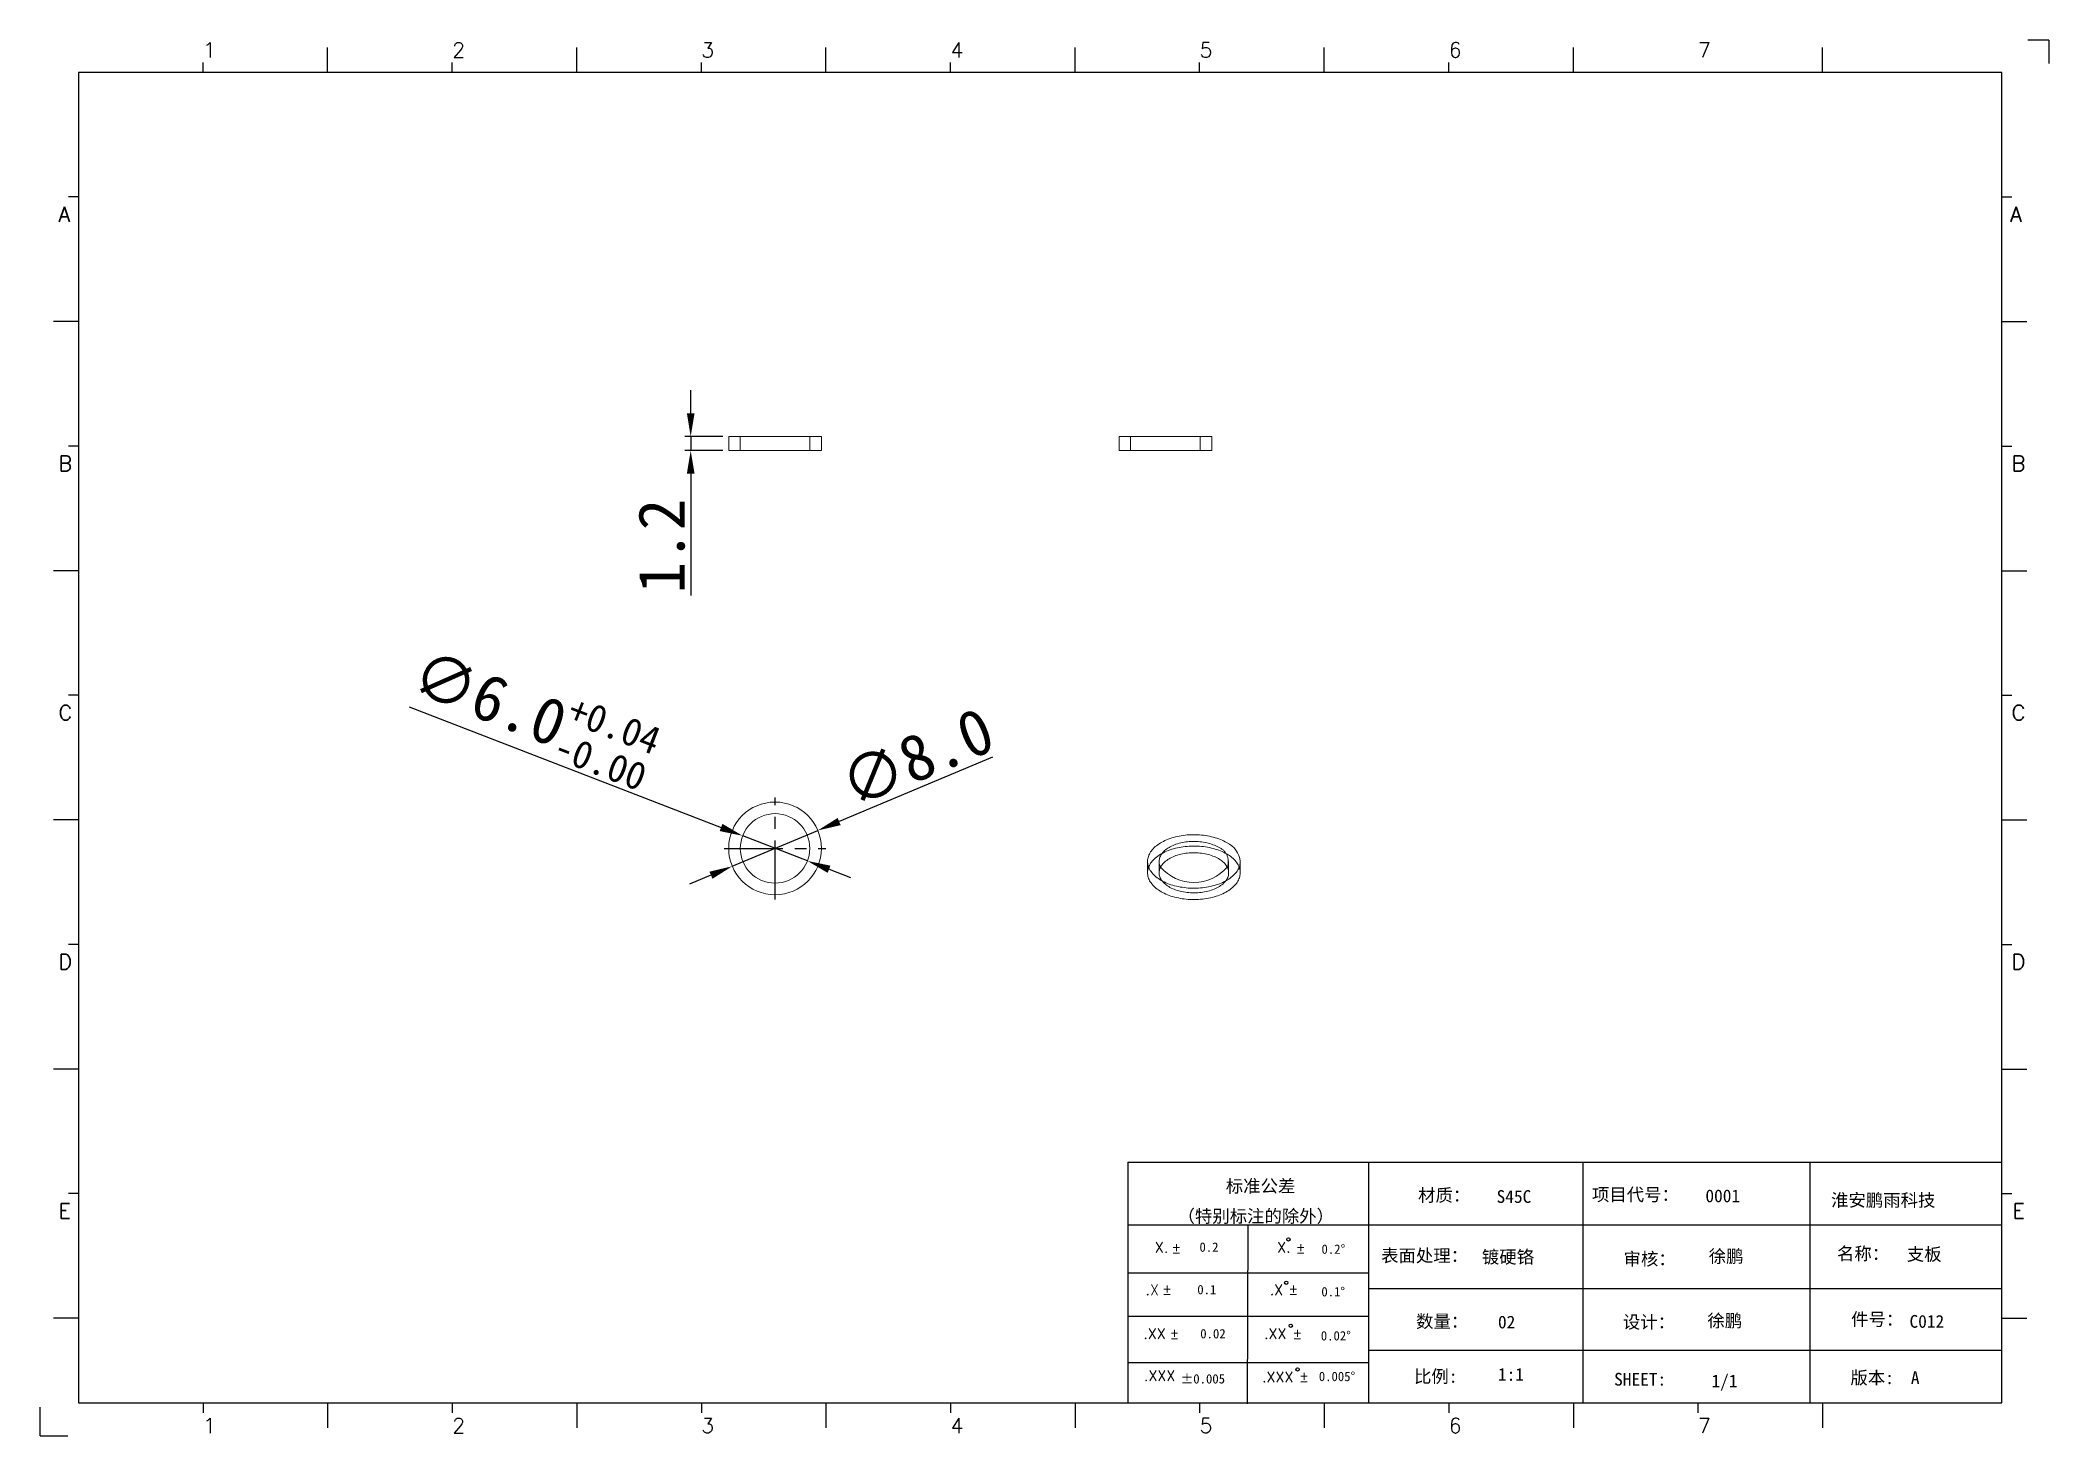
# Model space of a CAD drawing. Extents: x 83 to 30050, y -7164 to 695.
# Drawn here: x 9624.7 to 9798.1, y -1679.7 to -1559.2 of the extents above; entities that cross this region are included whole.
import ezdxf
from ezdxf.enums import TextEntityAlignment as Align

# ---------------------------------------------------------------- set-up
doc = ezdxf.new("R2010")
doc.units = 0
doc.header["$LTSCALE"] = 8
doc.header["$MEASUREMENT"] = 0
doc.header["$PDSIZE"] = 5
doc.linetypes.add('CENTER', pattern=[2, 1.25, -0.25, 0.25, -0.25])
doc.linetypes.add('HIDDEN', pattern=[1.905, 1.27, -0.635])
doc.layers.get('0').update_dxf_attribs({"linetype": 'CONTINUOUS'})
doc.layers.get('Defpoints').update_dxf_attribs({"linetype": 'CONTINUOUS'})
doc.layers.add('41', color=3, linetype='CONTINUOUS')
doc.layers.add('dim', color=82, linetype='CONTINUOUS', lineweight=9)
doc.styles.add('SIMPLEX', font='SIMPLEX')
doc.styles.get("Standard").update_dxf_attribs({"font": '', "height": 4})
doc.styles.get('Standard').set_extended_font_data('SimSun')
doc.dimstyles.new('ISO-25', dxfattribs={"dimtxt": 6, "dimasz": 2.5, "dimexe": 1.25, "dimexo": 0.625, "dimtad": 1, "dimdec": 1, "dimzin": 1, "dimdsep": 46, "dimtxsty": 'Standard', "dimcen": 2.5, "dimadec": 0, "dimazin": 0, "dimtm": 1e-09, "dimtfac": 1, "dimtdec": 1, "dimtmove": 0, "dimatfit": 3, "dimfxl": 1, "dimtolj": 1, "dimtzin": 0, "dimarcsym": 0})

msp = doc.modelspace()

# ---------------------------------------------------------------- blocks, each defined once
blk = doc.blocks.new('A$C0BB32EA6')
at = {"layer": '41'}
for p, q in [((90.21, 427.84), (90.21, 435.66)), ((168.4, 427.84), (168.4, 435.66)), ((168.4, 427.84), (168.4, 435.66)), ((168.4, 427.84), (168.4, 435.66)), ((246.58, 427.84), (246.58, 435.66)), ((246.58, 427.84), (246.58, 435.66)), ((324.77, 427.84), (324.77, 435.66)), ((402.96, 427.84), (402.96, 435.66)), ((481.15, 427.84), (481.15, 435.66)), ((559.34, 427.84), (559.34, 435.66)), ((51.11, 427.84), (51.11, 430.97)), ((129.3, 427.84), (129.3, 430.97)), ((129.3, 427.84), (129.3, 430.97)), ((129.3, 427.84), (129.3, 430.97)), ((207.49, 427.84), (207.49, 430.97)), ((207.49, 427.84), (207.49, 430.97)), ((285.68, 427.84), (285.68, 430.97)), ((363.87, 427.84), (363.87, 430.97)), ((442.06, 427.84), (442.06, 430.97)), ((615.63, 427.84), (12.02, 427.84)), ((12.02, 427.84), (12.02, 10.32)), ((615.63, 10.32), (615.63, 427.84)), ((12.02, 388.75), (8.89, 388.75)), ((615.63, 388.75), (618.76, 388.75)), ((12.02, 349.66), (4.2, 349.66)), ((615.63, 349.66), (623.45, 349.66)), ((12.02, 310.56), (8.89, 310.56)), ((615.63, 310.56), (618.76, 310.56)), ((12.02, 271.47), (4.2, 271.47)), ((615.63, 271.47), (623.45, 271.47)), ((12.02, 232.37), (8.89, 232.37)), ((615.63, 232.37), (618.76, 232.37)), ((12.02, 193.28), (4.2, 193.28)), ((615.63, 193.28), (623.45, 193.28)), ((12.02, 154.18), (8.89, 154.18)), ((615.63, 154.18), (618.76, 154.18)), ((12.02, 115.09), (4.2, 115.09)), ((615.63, 115.09), (623.45, 115.09)), ((341.34, 85.85), (615.63, 85.85)), ((341.34, 85.85), (341.34, 10.32)), ((416.87, 85.85), (416.87, 10.32)), ((484.16, 85.85), (484.16, 10.32)), ((555.4, 85.7), (555.4, 10.17)), ((12.02, 76), (8.89, 76)), ((615.63, 76), (618.76, 76)), ((615.63, 66.14), (341.34, 66.14)), ((378.86, 10.02), (379.1, 65.84)), ((341.34, 51.12), (416.87, 51.12)), ((615.63, 46.17), (416.87, 46.17)), ((12.02, 36.9), (4.2, 36.9)), ((341.34, 37.5), (401.12, 37.5)), ((341.34, 37.5), (416.87, 37.5)), ((615.63, 36.9), (623.45, 36.9)), ((615.63, 26.74), (416.87, 26.74)), ((341.34, 23.05), (401.87, 23.05)), ((341.34, 23.05), (401.87, 23.05)), ((341.34, 23.05), (401.87, 23.05)), ((341.34, 23.05), (401.87, 23.05)), ((341.34, 23.05), (401.87, 23.05)), ((341.34, 23.05), (416.87, 23.05)), ((12.02, 10.32), (615.63, 10.32)), ((51.11, 10.32), (51.11, 7.19)), ((90.21, 10.32), (90.21, 2.5)), ((129.3, 10.32), (129.3, 7.19)), ((168.4, 10.32), (168.4, 2.5)), ((207.49, 10.32), (207.49, 7.19)), ((246.58, 10.32), (246.58, 2.5)), ((285.68, 10.32), (285.68, 7.19)), ((324.77, 10.32), (324.77, 2.5)), ((326.34, 10.32), (401.87, 10.32)), ((363.87, 10.32), (363.87, 7.19)), ((402.96, 10.32), (402.96, 2.5)), ((442.06, 10.32), (442.06, 7.19)), ((481.15, 10.32), (481.15, 2.5)), ((520.24, 10.32), (520.24, 7.19)), ((559.34, 10.32), (559.34, 2.5))]:
    blk.add_line(p, q, dxfattribs=at)
at = {"layer": '41', "linetype": 'Continuous'}
for p, q in [((630.37, 437.94), (623.79, 437.94)), ((630.37, 437.94), (630.37, 430.59)), ((0, 0), (0, 8.98)), ((0, 0), (8.64, 0))]:
    blk.add_line(p, q, dxfattribs=at)
at = {"layer": '41'}
for centre in [(391.73, 61.61), (391.07, 48.04), (392.49, 34.54), (394.6, 20.83)]:
    blk.add_circle(centre, 0.516, dxfattribs=at)
at = {"layer": '41', "style": 'SIMPLEX'}
for s, height, p in [('1', 4.69, (51.11, 432.54)), ('2', 4.69, (129.3, 432.54)), ('3', 4.69, (207.49, 432.54)), ('4', 4.69, (285.68, 432.54)), ('5', 4.69, (363.87, 432.54)), ('6', 4.69, (442.06, 432.54)), ('7', 4.69, (520.24, 432.54)), ('A', 4.75, (5.76, 380.93)), ('A', 4.75, (618.27, 380.93)), ('B', 4.75, (5.76, 302.74)), ('B', 4.75, (618.72, 302.74)), ('C', 4.75, (5.76, 224.55)), ('C', 4.75, (618.72, 224.55)), ('D', 4.75, (5.76, 146.37)), ('D', 4.75, (618.72, 146.37)), ('E', 4.75, (5.76, 68.18)), ('E', 4.75, (618.95, 68.18)), ('X.', 3.284, (349.84, 57.49)), ('%%p', 3.284, (355.04, 57.36)), ('X.', 3.284, (388.21, 57.49)), ('%%p', 3.284, (394.07, 57.36)), ('.X', 3.284, (346.89, 44.16)), ('%%p', 3.284, (352.09, 44.33)), ('.X', 3.284, (385.9, 44.16)), ('%%p', 3.284, (391.76, 44.33)), ('.XX', 3.284, (346.2, 30.42)), ('%%p', 3.284, (354.44, 30.46)), ('.XX', 3.284, (384.11, 30.42)), ('%%p', 3.284, (393.01, 30.46)), ('.XXX', 3.284, (383.48, 16.83)), ('%%p', 3.284, (395.11, 16.95)), ('1', 4.69, (51.11, 0.87)), ('2', 4.69, (129.3, 0.87)), ('3', 4.69, (207.49, 0.87)), ('4', 4.69, (285.68, 0.87)), ('5', 4.69, (363.87, 0.87)), ('6', 4.69, (442.06, 0.87)), ('7', 4.69, (520.24, 0.87))]:
    blk.add_text(s, height=height, dxfattribs=at).set_placement(p)
at = {"layer": '41', "linetype": 'Continuous'}
for s, p in [('标准公差', (372.08, 76.36)), ('材质：', (432.42, 73.5)), ('项目代号：', (486.99, 73.71)), ('淮安鹏雨科技', (562.04, 71.96)), ('（特别标注的除外）', (356.94, 66.94)), ('表面处理：', (420.83, 54.55)), ('审核：', (496.9, 53.5)), ('名称：', (563.9, 55.18)), ('数量：', (431.79, 33.91)), ('设计：', (496.69, 33.7)), ('件号：', (568.32, 34.55)), ('比例:', (431.16, 16.65)), ('SHEET:', (493.95, 15.75)), ('1/1', (524.5, 15.18)), ('版本:', (568.11, 16.23))]:
    blk.add_text(s, height=4, dxfattribs=at).set_placement(p)
at = {"layer": '41'}
for s, p in [('0.2', (363.82, 57.75)), ('0.2%%D', (402.12, 57.11)), ('0.1', (363.14, 44.41)), ('0.1%%D', (402.07, 43.76)), ('0.02', (364.07, 30.58)), ('0.02%%D', (401.9, 29.93)), ('0.005%%D', (401.27, 17.16))]:
    blk.add_text(s, height=2.929, dxfattribs=at).set_placement(p)
at = {"layer": '41', "style": 'SIMPLEX'}
blk.add_text('.XXX', height=3.284, dxfattribs=at).set_placement((351.31, 18.87), align=Align.MIDDLE_CENTER)
at = {"layer": '41'}
blk.add_text('%%P0.005', height=2.929, dxfattribs=at).set_placement((364.87, 17.89), align=Align.MIDDLE_CENTER)
at = {"layer": '41', "linetype": 'Continuous'}
for tag, p in [('材质', (457.07, 73.08)), ('代号', (522.6, 73.29)), ('表面处理', (452.44, 54.13)), ('审核', (523.65, 54.34)), ('名称', (585.81, 54.97)), ('数量', (457.5, 33.7)), ('设计', (523.23, 34.13)), ('件号', (586.65, 33.91)), ('比例', (457.5, 17.28)), ('版本', (587.08, 16.23))]:
    blk.add_attdef(tag, p, '', height=4, dxfattribs=at)
blk = doc.blocks.new('*D430')
at = {"layer": 'Defpoints', "color": 0}
for p in [(9684.13, -1593.44), (9680.85, -1594.64), (9684.13, -1594.64)]:
    blk.add_point(p, dxfattribs=at)
at = {"layer": 'dim', "color": 0, "lineweight": -2}
for p, q in [((9680.85, -1591.44), (9680.85, -1589.44)), ((9683.63, -1593.44), (9680.35, -1593.44)), ((9680.85, -1593.44), (9680.85, -1594.64)), ((9683.63, -1594.64), (9680.35, -1594.64)), ((9680.85, -1596.64), (9680.85, -1607.17))]:
    blk.add_line(p, q, dxfattribs=at)
at = {"layer": 'dim', "color": 0}
for points in [[(9680.52, -1591.44), (9681.18, -1591.44), (9680.85, -1593.44)], [(9680.52, -1596.64), (9681.18, -1596.64), (9680.85, -1594.64)]]:
    blk.add_solid(points, dxfattribs=at)
at = {"layer": 'dim', "color": 0, "insert": (9678.35, -1602.9), "char_height": 4, "attachment_point": 5, "rotation": 90}
blk.add_mtext('\\A1;1.2', dxfattribs=at)
blk = doc.blocks.new('*D431')
at = {"layer": 'Defpoints', "color": 0}
for p in [(9691.82, -1627.46), (9684.44, -1630.55)]:
    blk.add_point(p, dxfattribs=at)
at = {"layer": 'dim', "color": 0, "lineweight": -2}
for p, q in [((9706.91, -1621.14), (9693.67, -1626.69)), ((9684.44, -1630.55), (9691.82, -1627.46)), ((9682.6, -1631.33), (9680.75, -1632.1))]:
    blk.add_line(p, q, dxfattribs=at)
at = {"layer": 'dim', "color": 0}
for points in [[(9693.54, -1626.38), (9693.8, -1627), (9691.82, -1627.46)], [(9682.47, -1631.02), (9682.73, -1631.63), (9684.44, -1630.55)]]:
    blk.add_solid(points, dxfattribs=at)
at = {"layer": 'dim', "color": 0, "insert": (9700.39, -1621.16), "char_height": 4, "attachment_point": 5, "rotation": 22.736}
blk.add_mtext('\\A1;∅8.0', dxfattribs=at)
blk = doc.blocks.new('*D432')
at = {"layer": 'Defpoints', "color": 0}
for p in [(9685.34, -1627.92), (9690.93, -1630.09)]:
    blk.add_point(p, dxfattribs=at)
at = {"layer": 'dim', "color": 0, "lineweight": -2}
for p, q in [((9656.54, -1616.78), (9683.47, -1627.2)), ((9690.93, -1630.09), (9685.34, -1627.92)), ((9692.8, -1630.81), (9694.66, -1631.53))]:
    blk.add_line(p, q, dxfattribs=at)
at = {"layer": 'dim', "color": 0}
for points in [[(9683.59, -1626.89), (9683.35, -1627.51), (9685.34, -1627.92)], [(9692.92, -1630.5), (9692.68, -1631.12), (9690.93, -1630.09)]]:
    blk.add_solid(points, dxfattribs=at)
at = {"layer": 'dim', "color": 0, "insert": (9667.31, -1617.48), "char_height": 4, "attachment_point": 5, "rotation": 338.8491}
blk.add_mtext('\\A1;∅6.0{\\H2.400000;\\S+0.04^ -0.00;}', dxfattribs=at)

# ---------------------------------------------------------------- dimensions: what is measured, and where the dimension line sits
at = {"layer": 'dim'}
dim = msp.add_linear_dim(base=(9680.85, -1594.636), p1=(9684.133, -1593.436), p2=(9684.133, -1594.636), angle=90, dimstyle='ISO-25', override={"dimtxt": 2.5, "dimasz": 2, "dimexe": 0.49975, "dimexo": 0.49975, "dimgap": 0.49975}, dxfattribs=at)
dim.commit()
dim.dimension.update_dxf_attribs({"geometry": '*D430', "text_midpoint": (9678.35, -1602.902)})
for p1, p2, override, picture, middle in [((9690.931, -1630.09), (9685.335, -1627.925), {"dimtxt": 2.5, "dimasz": 2, "dimexe": 0.49975, "dimexo": 0.49975, "dimgap": 0.49975, "dimtol": 1, "dimlim": 0, "dimtp": 0.04, "dimtm": 0, "dimtfac": 0.6, "dimtdec": 2, "dimtolj": 1}, '*D432', (9666.142, -1620.499)), ((9684.444, -1630.553), (9691.822, -1627.461), {"dimtxt": 2.5, "dimasz": 2, "dimexe": 0.49975, "dimexo": 0.49975, "dimgap": 0.49975}, '*D431', (9701.355, -1623.467))]:
    dim = msp.add_diameter_dim_2p(p1=p1, p2=p2, dimstyle='ISO-25', override=override, dxfattribs=at)
    dim.commit()
    dim.dimension.update_dxf_attribs({"geometry": picture, "text_midpoint": middle, "dimtype": 163})

# ---------------------------------------------------------------- linework, layer by layer
at = {"color": 7, "linetype": 'Continuous', "lineweight": 15}
for p, q in [((9684.133, -1593.436), (9684.133, -1594.636)), ((9692.133, -1593.436), (9684.133, -1593.436)), ((9692.133, -1594.636), (9692.133, -1593.436)), ((9717.844, -1593.436), (9717.844, -1594.636)), ((9721.844, -1593.436), (9717.844, -1593.436)), ((9725.844, -1593.436), (9721.844, -1593.436)), ((9725.844, -1594.636), (9725.844, -1593.436)), ((9692.133, -1594.636), (9684.133, -1594.636)), ((9721.844, -1594.636), (9717.844, -1594.636)), ((9725.844, -1594.636), (9721.844, -1594.636)), ((9720.308, -1630.136), (9720.308, -1631.115)), ((9728.308, -1631.115), (9728.308, -1630.136))]:
    msp.add_line(p, q, dxfattribs=at)
at = {"color": 7, "linetype": 'HIDDEN', "lineweight": 0}
for p, q in [((9685.133, -1593.436), (9685.133, -1594.636)), ((9691.133, -1594.636), (9691.133, -1593.436)), ((9718.844, -1593.436), (9718.844, -1594.636)), ((9724.844, -1594.636), (9724.844, -1593.436)), ((9721.308, -1630.136), (9721.308, -1631.115)), ((9727.308, -1631.115), (9727.308, -1630.136))]:
    msp.add_line(p, q, dxfattribs=at)
at = {"color": 1, "linetype": 'CENTER', "ltscale": 0.508}
for p, q in [((9688.133, -1633.407), (9688.133, -1624.607)), ((9683.733, -1629.007), (9692.533, -1629.007))]:
    msp.add_line(p, q, dxfattribs=at)
at = {"color": 7, "linetype": 'Continuous', "lineweight": 15, "flags": 128}
for points in [[(9727.136, -1628.503), (9727.008, -1628.432), (9726.875, -1628.365), (9726.737, -1628.301), (9726.594, -1628.241), (9726.447, -1628.184), (9726.295, -1628.132), (9726.139, -1628.083), (9725.98, -1628.038), (9725.818, -1627.997), (9725.653, -1627.961), (9725.485, -1627.929), (9725.315, -1627.901), (9725.142, -1627.877), (9724.968, -1627.858), (9724.793, -1627.843), (9724.617, -1627.833), (9724.44, -1627.828), (9724.264, -1627.827), (9724.087, -1627.83), (9723.91, -1627.838), (9723.735, -1627.85), (9723.56, -1627.867), (9723.387, -1627.888), (9723.216, -1627.914), (9723.046, -1627.944), (9722.88, -1627.979), (9722.716, -1628.017), (9722.555, -1628.06), (9722.398, -1628.107), (9722.244, -1628.157), (9722.095, -1628.212), (9721.949, -1628.27), (9721.809, -1628.332), (9721.673, -1628.398), (9721.543, -1628.467), (9721.417, -1628.539), (9721.298, -1628.615), (9721.184, -1628.693), (9721.077, -1628.774), (9720.976, -1628.858), (9720.881, -1628.944), (9720.793, -1629.033), (9720.712, -1629.124), (9720.638, -1629.217), (9720.571, -1629.311), (9720.512, -1629.407), (9720.46, -1629.505), (9720.415, -1629.604), (9720.378, -1629.704), (9720.349, -1629.805), (9720.328, -1629.906), (9720.314, -1630.008), (9720.308, -1630.11), (9720.308, -1630.136)], [(9727.136, -1629.483), (9727.008, -1629.412), (9726.875, -1629.345), (9726.737, -1629.281), (9726.594, -1629.221), (9726.447, -1629.164), (9726.295, -1629.111), (9726.139, -1629.063), (9725.98, -1629.018), (9725.818, -1628.977), (9725.653, -1628.941), (9725.485, -1628.908), (9725.315, -1628.881), (9725.142, -1628.857), (9724.968, -1628.838), (9724.793, -1628.823), (9724.617, -1628.813), (9724.44, -1628.808), (9724.264, -1628.806), (9724.087, -1628.81), (9723.91, -1628.818), (9723.735, -1628.83), (9723.56, -1628.847), (9723.387, -1628.868), (9723.216, -1628.894), (9723.046, -1628.924), (9722.88, -1628.958), (9722.716, -1628.997), (9722.555, -1629.04), (9722.398, -1629.086), (9722.244, -1629.137), (9722.095, -1629.192), (9721.949, -1629.25), (9721.809, -1629.312), (9721.673, -1629.378), (9721.543, -1629.447), (9721.417, -1629.519), (9721.298, -1629.594), (9721.184, -1629.673), (9721.077, -1629.754), (9720.976, -1629.838), (9720.881, -1629.924), (9720.793, -1630.013), (9720.712, -1630.104), (9720.638, -1630.196), (9720.571, -1630.291), (9720.512, -1630.387), (9720.46, -1630.485), (9720.415, -1630.584), (9720.378, -1630.684), (9720.349, -1630.784), (9720.328, -1630.886), (9720.314, -1630.988), (9720.308, -1631.09), (9720.31, -1631.192), (9720.32, -1631.294), (9720.337, -1631.396), (9720.363, -1631.497), (9720.396, -1631.597), (9720.437, -1631.697), (9720.485, -1631.795), (9720.541, -1631.892), (9720.604, -1631.987), (9720.674, -1632.081), (9720.752, -1632.173), (9720.836, -1632.263), (9720.928, -1632.35), (9721.026, -1632.435), (9721.13, -1632.518), (9721.24, -1632.598), (9721.357, -1632.674), (9721.479, -1632.748), (9721.607, -1632.819), (9721.74, -1632.886), (9721.879, -1632.95), (9722.022, -1633.01), (9722.169, -1633.067), (9722.321, -1633.119), (9722.476, -1633.168), (9722.635, -1633.213), (9722.797, -1633.254), (9722.963, -1633.29), (9723.131, -1633.322), (9723.301, -1633.35), (9723.473, -1633.374), (9723.647, -1633.393), (9723.822, -1633.407), (9723.998, -1633.418), (9724.175, -1633.423), (9724.352, -1633.424), (9724.529, -1633.421), (9724.705, -1633.413), (9724.881, -1633.401), (9725.056, -1633.384), (9725.229, -1633.363), (9725.4, -1633.337), (9725.569, -1633.307), (9725.736, -1633.272), (9725.9, -1633.234), (9726.06, -1633.191), (9726.218, -1633.144), (9726.371, -1633.094), (9726.521, -1633.039), (9726.666, -1632.981), (9726.807, -1632.918), (9726.942, -1632.853), (9727.073, -1632.784), (9727.198, -1632.712), (9727.318, -1632.636), (9727.431, -1632.558), (9727.539, -1632.477), (9727.64, -1632.393), (9727.734, -1632.307), (9727.822, -1632.218), (9727.903, -1632.127), (9727.977, -1632.034), (9728.044, -1631.94), (9728.104, -1631.844), (9728.156, -1631.746), (9728.2, -1631.647), (9728.237, -1631.547), (9728.266, -1631.446), (9728.288, -1631.345), (9728.302, -1631.243), (9728.308, -1631.141), (9728.306, -1631.039), (9728.296, -1630.937), (9728.278, -1630.835), (9728.253, -1630.734), (9728.22, -1630.634), (9728.179, -1630.534), (9728.131, -1630.436), (9728.075, -1630.339), (9728.012, -1630.244), (9727.941, -1630.15), (9727.864, -1630.058), (9727.779, -1629.968), (9727.688, -1629.881), (9727.59, -1629.796), (9727.486, -1629.713), (9727.375, -1629.633), (9727.259, -1629.556), (9727.136, -1629.483)], [(9726.429, -1629.891), (9726.318, -1629.83), (9726.202, -1629.772), (9726.08, -1629.718), (9725.954, -1629.668), (9725.824, -1629.621), (9725.69, -1629.578), (9725.552, -1629.54), (9725.411, -1629.505), (9725.268, -1629.475), (9725.121, -1629.448), (9724.973, -1629.427), (9724.822, -1629.409), (9724.671, -1629.396), (9724.518, -1629.388), (9724.365, -1629.384), (9724.212, -1629.384), (9724.059, -1629.39), (9723.907, -1629.399), (9723.755, -1629.413), (9723.606, -1629.432), (9723.458, -1629.455), (9723.312, -1629.482), (9723.169, -1629.513), (9723.028, -1629.549), (9722.891, -1629.589), (9722.758, -1629.632), (9722.629, -1629.68), (9722.504, -1629.731), (9722.384, -1629.786), (9722.269, -1629.845), (9722.16, -1629.907), (9722.055, -1629.971), (9721.957, -1630.039), (9721.865, -1630.11), (9721.779, -1630.183), (9721.7, -1630.259), (9721.628, -1630.337), (9721.562, -1630.417), (9721.504, -1630.499), (9721.453, -1630.582), (9721.41, -1630.667), (9721.374, -1630.753), (9721.346, -1630.84), (9721.325, -1630.928), (9721.313, -1631.016), (9721.308, -1631.104), (9721.311, -1631.193), (9721.321, -1631.281), (9721.34, -1631.369), (9721.366, -1631.456), (9721.4, -1631.542), (9721.442, -1631.627), (9721.491, -1631.711), (9721.547, -1631.793), (9721.611, -1631.874), (9721.681, -1631.952), (9721.759, -1632.029), (9721.843, -1632.103), (9721.934, -1632.174), (9722.03, -1632.243), (9722.133, -1632.308), (9722.241, -1632.371), (9722.355, -1632.43), (9722.474, -1632.486), (9722.597, -1632.538), (9722.726, -1632.587), (9722.858, -1632.632), (9722.994, -1632.672), (9723.133, -1632.709), (9723.276, -1632.742), (9723.421, -1632.77), (9723.568, -1632.794), (9723.718, -1632.813), (9723.869, -1632.829), (9724.021, -1632.839), (9724.174, -1632.846), (9724.327, -1632.847), (9724.48, -1632.844), (9724.633, -1632.837), (9724.785, -1632.825), (9724.935, -1632.809), (9725.084, -1632.788), (9725.231, -1632.763), (9725.376, -1632.734), (9725.517, -1632.7), (9725.656, -1632.663), (9725.791, -1632.621), (9725.922, -1632.575), (9726.049, -1632.526), (9726.172, -1632.472), (9726.289, -1632.416), (9726.402, -1632.356), (9726.509, -1632.292), (9726.61, -1632.226), (9726.705, -1632.156), (9726.794, -1632.084), (9726.877, -1632.01), (9726.952, -1631.933), (9727.021, -1631.854), (9727.083, -1631.773), (9727.138, -1631.69), (9727.185, -1631.606), (9727.224, -1631.521), (9727.256, -1631.434), (9727.281, -1631.347), (9727.297, -1631.259), (9727.306, -1631.171), (9727.307, -1631.082), (9727.3, -1630.994), (9727.286, -1630.906), (9727.263, -1630.818), (9727.233, -1630.732), (9727.195, -1630.646), (9727.15, -1630.561), (9727.097, -1630.478), (9727.037, -1630.397), (9726.97, -1630.317), (9726.896, -1630.24), (9726.815, -1630.165), (9726.728, -1630.092), (9726.634, -1630.022), (9726.535, -1629.955), (9726.429, -1629.891)]]:
    msp.add_lwpolyline(points, dxfattribs=at)
at = {"color": 7, "linetype": 'HIDDEN', "lineweight": 0, "flags": 128}
for points in [[(9726.429, -1628.911), (9726.318, -1628.85), (9726.202, -1628.792), (9726.08, -1628.738), (9725.954, -1628.688), (9725.824, -1628.641), (9725.69, -1628.599), (9725.552, -1628.56), (9725.411, -1628.525), (9725.268, -1628.495), (9725.121, -1628.469), (9724.973, -1628.447), (9724.822, -1628.429), (9724.671, -1628.416), (9724.518, -1628.408), (9724.365, -1628.404), (9724.212, -1628.405), (9724.059, -1628.41), (9723.907, -1628.419), (9723.755, -1628.433), (9723.606, -1628.452), (9723.458, -1628.475), (9723.312, -1628.502), (9723.169, -1628.533), (9723.028, -1628.569), (9722.891, -1628.609), (9722.758, -1628.653), (9722.629, -1628.7), (9722.504, -1628.752), (9722.384, -1628.807), (9722.269, -1628.865), (9722.16, -1628.927), (9722.055, -1628.992), (9721.957, -1629.059), (9721.865, -1629.13), (9721.779, -1629.203), (9721.7, -1629.279), (9721.628, -1629.357), (9721.562, -1629.437), (9721.504, -1629.519), (9721.453, -1629.602), (9721.41, -1629.687), (9721.374, -1629.773), (9721.346, -1629.86), (9721.325, -1629.948), (9721.313, -1630.036), (9721.308, -1630.124), (9721.311, -1630.213), (9721.321, -1630.301), (9721.34, -1630.389), (9721.366, -1630.476), (9721.4, -1630.562), (9721.43, -1630.625)], [(9720.308, -1630.136), (9720.31, -1630.212), (9720.32, -1630.314), (9720.337, -1630.416), (9720.363, -1630.517), (9720.396, -1630.617), (9720.437, -1630.717), (9720.485, -1630.815), (9720.541, -1630.912), (9720.604, -1631.007), (9720.674, -1631.101), (9720.752, -1631.193), (9720.836, -1631.283), (9720.928, -1631.37), (9721.026, -1631.455), (9721.13, -1631.538), (9721.24, -1631.618), (9721.357, -1631.695), (9721.479, -1631.768), (9721.607, -1631.839), (9721.74, -1631.906), (9721.879, -1631.97), (9722.022, -1632.03), (9722.169, -1632.087), (9722.321, -1632.14), (9722.476, -1632.188), (9722.635, -1632.233), (9722.797, -1632.274), (9722.963, -1632.31), (9723.131, -1632.342), (9723.301, -1632.37), (9723.473, -1632.394), (9723.647, -1632.413), (9723.822, -1632.428), (9723.998, -1632.438), (9724.175, -1632.443), (9724.352, -1632.445), (9724.529, -1632.441), (9724.705, -1632.433), (9724.881, -1632.421), (9725.056, -1632.404), (9725.229, -1632.383), (9725.4, -1632.357), (9725.569, -1632.327), (9725.736, -1632.293), (9725.9, -1632.254), (9726.06, -1632.211), (9726.218, -1632.164), (9726.371, -1632.114), (9726.521, -1632.059), (9726.666, -1632.001), (9726.807, -1631.939), (9726.942, -1631.873), (9727.073, -1631.804), (9727.198, -1631.732), (9727.318, -1631.656), (9727.431, -1631.578), (9727.539, -1631.497), (9727.64, -1631.413), (9727.734, -1631.327), (9727.822, -1631.238), (9727.903, -1631.147), (9727.977, -1631.055), (9728.044, -1630.96), (9728.104, -1630.864), (9728.156, -1630.766), (9728.2, -1630.667), (9728.237, -1630.567), (9728.266, -1630.466), (9728.288, -1630.365), (9728.302, -1630.263), (9728.308, -1630.161), (9728.308, -1630.136)]]:
    msp.add_lwpolyline(points, dxfattribs=at)
at = {"color": 7, "linetype": 'Continuous', "lineweight": 15}
for radius in [4, 3]:
    msp.add_circle((9688.133, -1629.007), radius, dxfattribs=at)
for centre, radius, start, end in [((9726.308, -1630.334), 2.01, 5.66447, 65.65567), ((9724.308, -1628.159), 3.79, 220.60782, 319.39218)]:
    msp.add_arc(centre, radius, start, end, dxfattribs=at)
at = {"color": 7, "linetype": 'HIDDEN', "lineweight": 0}
msp.add_arc((9725.966, -1630.139), 1.313, 338.25404, 69.34244, dxfattribs=at)

# ---------------------------------------------------------------- block references
at = {"layer": '41', "linetype": 'Continuous', "xscale": 0.2751882854402083, "yscale": 0.2751882854400378, "zscale": 0.2751882854400001}
msp.add_blockref('A$C0BB32EA6', (9624.669, -1679.733), dxfattribs=at).add_auto_attribs({'版本': 'A', '件号': 'C012', '名称': '支板', '设计': '徐鹏', '审核': '徐鹏', '代号': '0001', '比例': '1:1', '数量': '02', '表面处理': '镀硬铬', '材质': 'S45C'})

msp.set_redraw_order([(e.dxf.handle, doc.entitydb.next_handle()) for e in msp.query("TEXT MTEXT ATTDEF DIMENSION ARC_DIMENSION")])  # texts and dimensions are drawn at this point

doc.saveas('drawing.dxf')
